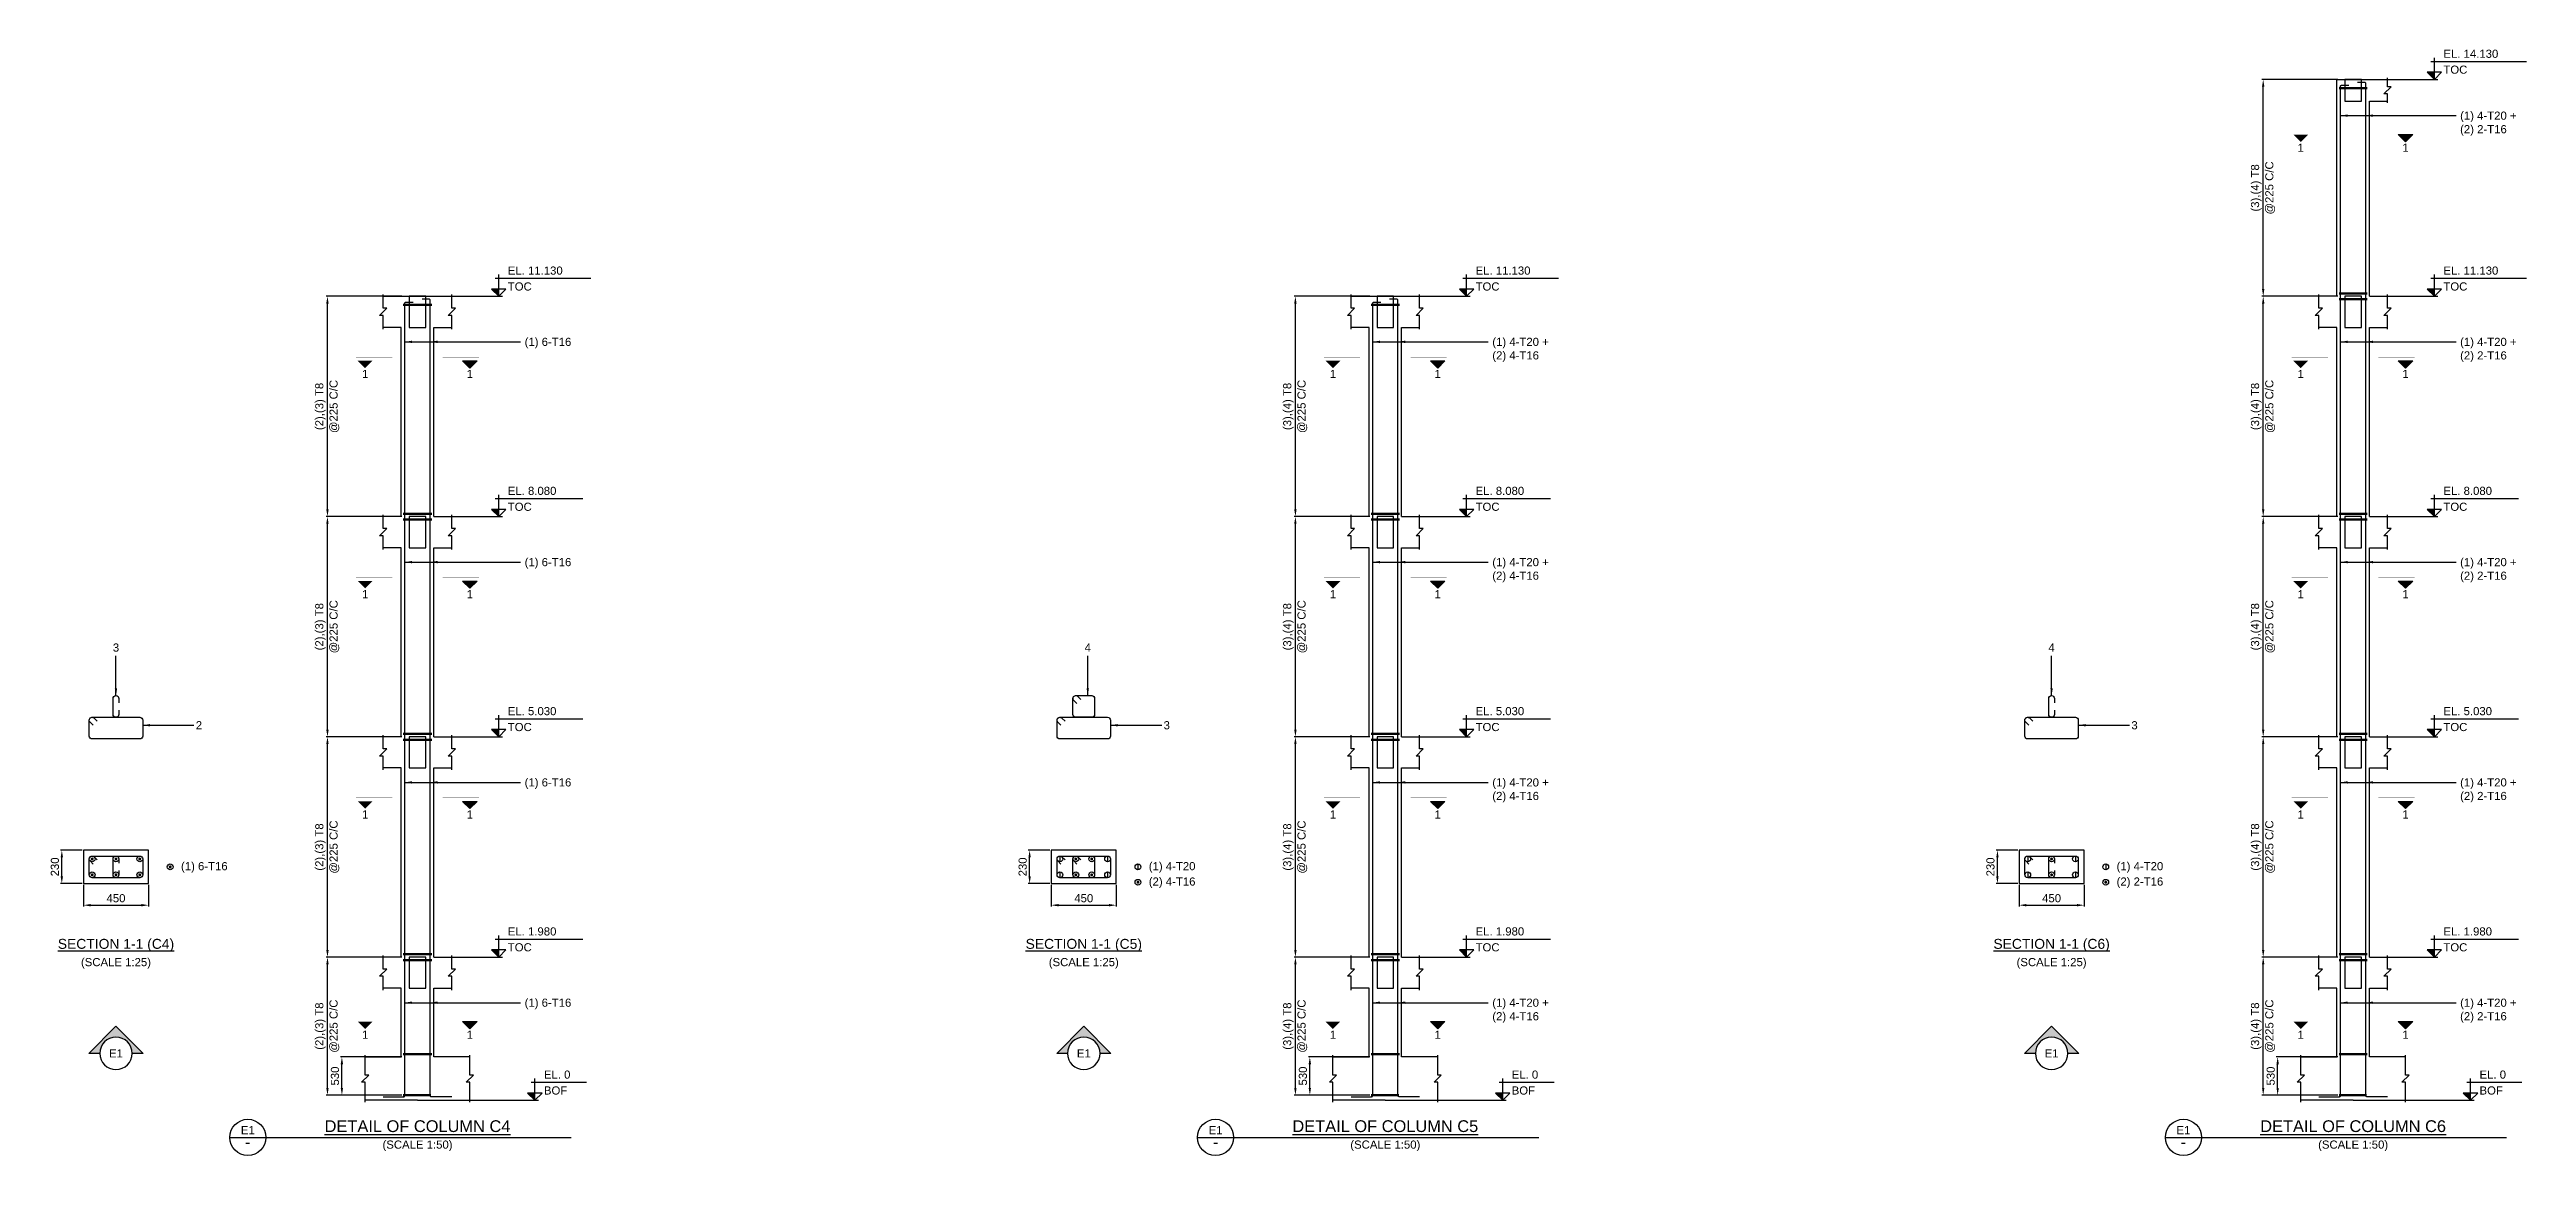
# Model space of a CAD drawing. Header units: inches. Extents: x 16610 to 272800, y -1525 to 29078.
# Drawn here: x 97010 to 165600, y -1525 to 29078 of the extents above; entities that cross this region are included whole.
import ezdxf
from ezdxf.enums import TextEntityAlignment as Align

# ---------------------------------------------------------------- set-up
doc = ezdxf.new("R2010")
doc.units = ezdxf.units.IN
doc.header["$MEASUREMENT"] = 0
doc.linetypes.add('SCHidden', pattern=[1000, 500, -500])
for name, color, linetype in [('colSectionMarkLayer', 5, 'Continuous'), ('Concrete Line', 2, 'Continuous'), ('Dim', 31, 'Continuous'), ('Hatch', 25, 'Continuous'), ('Labels', 4, 'Continuous'), ('Link', 225, 'Continuous'), ('Reinforcement', 130, 'Continuous'), ('Text', 31, 'Continuous'), ('Text_Scale', 31, 'Continuous')]:
    doc.layers.add(name, color=color, linetype=linetype)
doc.styles.add('SC-BBS1', font='SansSerif')
doc.styles.get("Standard").update_dxf_attribs({"font": 'txt.shx'})
doc.dimstyles.new('ColumnSch', dxfattribs={"dimtxt": 225, "dimasz": 200, "dimexe": 38, "dimexo": 38, "dimgap": 80, "dimtad": 1, "dimtoh": 1, "dimdec": 0, "dimzin": 0, "dimdsep": 46, "dimtxsty": 'SC-BBS1', "dimcen": 0.09, "dimclrd": 8, "dimclre": 8, "dimclrt": 31, "dimadec": 0, "dimazin": 0, "dimtfac": 1, "dimtdec": 0, "dimtix": 1, "dimtofl": 0, "dimtmove": 0, "dimatfit": 3, "dimfxl": 1, "dimtolj": 1, "dimtzin": 0, "dimarcsym": 0})
doc.dimstyles.get("Standard").update_dxf_attribs({"dimtxt": 0.18, "dimasz": 200, "dimexe": 0.18, "dimexo": 0.0625, "dimgap": 0.09, "dimtad": 0, "dimtih": 1, "dimtoh": 1, "dimdec": 4, "dimzin": 0, "dimdsep": 46, "dimtxsty": 'Standard', "dimcen": 0.09, "dimadec": 0, "dimazin": 0, "dimtfac": 1, "dimtdec": 4, "dimtofl": 0, "dimtmove": 0, "dimatfit": 3, "dimfxl": 1, "dimtolj": 1, "dimtzin": 0, "dimarcsym": 0})

msp = doc.modelspace()

# ---------------------------------------------------------------- texts
at = {"layer": 'colSectionMarkLayer', "style": 'SC-BBS1'}
for p in [(159350, 26475), (162250, 26475), (105750, 20215), (108650, 20215), (132550, 20215), (135450, 20215), (159350, 20215), (162250, 20215), (105750, 14119), (108650, 14119), (132550, 14119), (135450, 14119), (159350, 14119), (162250, 14119), (105750, 8023), (108650, 8023), (132550, 8023), (135450, 8023), (159350, 8023), (162250, 8023), (105750, 1927), (108650, 1927), (132550, 1927), (135450, 1927), (159350, 1927), (162250, 1927)]:
    msp.add_text('1', height=225, dxfattribs=at).set_placement(p, align=Align.TOP_CENTER)
at = {"layer": 'Labels', "style": 'SC-BBS1'}
for s, height, p in [('%%uSECTION 1-1 (C4)', 275, (98850, 4110)), ('%%uSECTION 1-1 (C5)', 275, (125650, 4110)), ('%%uSECTION 1-1 (C6)', 275, (152450, 4110)), ('%%uDETAIL OF COLUMN C4', 325, (107200, -975)), ('%%uDETAIL OF COLUMN C5', 325, (134000, -975)), ('%%uDETAIL OF COLUMN C6', 325, (160800, -975)), ('E1', 225, (102500, -1005)), ('E1', 225, (129300, -1005)), ('E1', 225, (156100, -1005))]:
    msp.add_text(s, height=height, dxfattribs=at).set_placement(p, align=Align.BOTTOM_CENTER)
for s, height, p in [('E1', 225, (98850, 1300)), ('E1', 225, (125650, 1300)), ('E1', 225, (152450, 1300)), ('-', 325, (102500, -1150)), ('-', 325, (129300, -1150)), ('-', 325, (156100, -1150))]:
    msp.add_text(s, height=height, dxfattribs=at).set_placement(p, align=Align.MIDDLE_CENTER)
at = {"layer": 'Text', "style": 'SC-BBS1'}
for s, p in [('EL. 14.130', (163300, 28850)), ('TOC', (163300, 28410)), ('TOC', (109700, 22410)), ('EL. 11.130', (109700, 22850)), ('TOC', (136500, 22410)), ('EL. 11.130', (136500, 22850)), ('TOC', (163300, 22410)), ('EL. 11.130', (163300, 22850)), ('TOC', (109700, 16314)), ('EL. 8.080', (109700, 16754)), ('TOC', (136500, 16314)), ('EL. 8.080', (136500, 16754)), ('TOC', (163300, 16314)), ('EL. 8.080', (163300, 16754)), ('TOC', (109700, 10218)), ('EL. 5.030', (109700, 10658)), ('TOC', (136500, 10218)), ('EL. 5.030', (136500, 10658)), ('TOC', (163300, 10218)), ('EL. 5.030', (163300, 10658)), ('TOC', (109700, 4122)), ('EL. 1.980', (109700, 4562)), ('TOC', (136500, 4122)), ('EL. 1.980', (136500, 4562)), ('TOC', (163300, 4122)), ('EL. 1.980', (163300, 4562)), ('EL. 0', (110700, 600)), ('EL. 0', (137500, 600)), ('EL. 0', (164300, 600)), ('BOF', (110700, 160)), ('BOF', (137500, 160)), ('BOF', (164300, 160))]:
    msp.add_text(s, height=225, dxfattribs=at).set_placement(p)
for s, p in [('3', (98850, 12350)), ('4', (125760, 12350)), ('4', (152450, 12350)), ('(SCALE 1:25)', (98850, 3645)), ('(SCALE 1:25)', (125650, 3645)), ('(SCALE 1:25)', (152450, 3645))]:
    msp.add_text(s, height=225, dxfattribs=at).set_placement(p, align=Align.BOTTOM_CENTER)
for s, p in [('2', (101060, 10380)), ('3', (127860, 10380)), ('3', (154660, 10380)), ('(1) 6-T16', (100650, 6480)), ('(1) 4-T20', (127450, 6480)), ('(2) 4-T16', (127450, 6055)), ('(1) 4-T20', (154250, 6480)), ('(2) 2-T16', (154250, 6055))]:
    msp.add_text(s, height=225, dxfattribs=at).set_placement(p, align=Align.MIDDLE_LEFT)
at = {"layer": 'Text', "char_height": 225, "attachment_point": 1, "style": 'SC-BBS1'}
for s, insert in [('(1) 4-T20 + \\P(2) 2-T16', (163762.5, 27362.5)), ('(1) 6-T16', (110166.5, 21102.5)), ('(1) 4-T20 + \\P(2) 4-T16', (136962.5, 21102.5)), ('(1) 4-T20 + \\P(2) 2-T16', (163762.5, 21102.5)), ('(1) 6-T16', (110166.5, 15006.5)), ('(1) 4-T20 + \\P(2) 4-T16', (136962.5, 15006.5)), ('(1) 4-T20 + \\P(2) 2-T16', (163762.5, 15006.5)), ('(1) 6-T16', (110166.5, 8910.5)), ('(1) 4-T20 + \\P(2) 4-T16', (136962.5, 8910.5)), ('(1) 4-T20 + \\P(2) 2-T16', (163762.5, 8910.5)), ('(1) 6-T16', (110166.5, 2814.5)), ('(1) 4-T20 + \\P(2) 4-T16', (136962.5, 2814.5)), ('(1) 4-T20 + \\P(2) 2-T16', (163762.5, 2814.5))]:
    msp.add_mtext(s, dxfattribs=dict(at, insert=insert))
at = {"layer": 'Text_Scale', "style": 'SC-BBS1'}
for p in [(107200, -1405), (134000, -1405), (160800, -1405)]:
    msp.add_text('(SCALE 1:50)', height=225, dxfattribs=at).set_placement(p, align=Align.BOTTOM_CENTER)

# ---------------------------------------------------------------- blocks, each defined once
blk = doc.blocks.new('*D22')
at = {"color": 8, "linetype": 'ByBlock', "lineweight": -2}
for p, q in [((106768, 3962), (104668, 3962)), ((104706, 344), (104706, 3762)), ((106768, 144), (104668, 144))]:
    blk.add_line(p, q, dxfattribs=at)
at = {"color": 8}
for points in [[(104706, 3962), (104739, 3762), (104673, 3762)], [(104706, 144), (104673, 344), (104739, 344)]]:
    blk.add_solid(points, dxfattribs=at)
at = {"layer": 'DEFPOINTS', "color": 31}
for p in [(106806, 3962), (104706, 144), (106806, 144)]:
    blk.add_point(p, dxfattribs=at)
at = {"color": 31, "char_height": 225, "attachment_point": 5, "rotation": 90, "style": 'SC-BBS1'}
for s, insert in [('\\A1;@225 C/C', (104898, 2053)), ('\\A1;(2),(3) T8', (104514, 2053))]:
    blk.add_mtext(s, dxfattribs=dict(at, insert=insert))
blk = doc.blocks.new('*D23')
at = {"color": 8, "linetype": 'ByBlock', "lineweight": -2}
for p, q in [((106768, 1200), (105068, 1200)), ((105106, 344), (105106, 1000)), ((106768, 144), (105068, 144))]:
    blk.add_line(p, q, dxfattribs=at)
at = {"color": 8}
for points in [[(105106, 1200), (105139, 1000), (105073, 1000)], [(105106, 144), (105073, 344), (105139, 344)]]:
    blk.add_solid(points, dxfattribs=at)
at = {"layer": 'DEFPOINTS', "color": 31}
for p in [(106806, 1200), (105106, 144), (106806, 144)]:
    blk.add_point(p, dxfattribs=at)
at = {"color": 31, "insert": (104914, 672), "char_height": 225, "attachment_point": 5, "rotation": 90, "style": 'SC-BBS1'}
blk.add_mtext('\\A1;530', dxfattribs=at)
blk = doc.blocks.new('*D24')
at = {"color": 8, "linetype": 'ByBlock', "lineweight": -2}
for p, q in [((106768, 10058), (104668, 10058)), ((104706, 4162), (104706, 9858)), ((106768, 3962), (104668, 3962))]:
    blk.add_line(p, q, dxfattribs=at)
at = {"color": 8}
for points in [[(104706, 10058), (104739, 9858), (104673, 9858)], [(104706, 3962), (104673, 4162), (104739, 4162)]]:
    blk.add_solid(points, dxfattribs=at)
at = {"layer": 'DEFPOINTS', "color": 31}
for p in [(106806, 10058), (104706, 3962), (106806, 3962)]:
    blk.add_point(p, dxfattribs=at)
at = {"color": 31, "char_height": 225, "attachment_point": 5, "rotation": 90, "style": 'SC-BBS1'}
for s, insert in [('\\A1;(2),(3) T8', (104514, 7010)), ('\\A1;@225 C/C', (104898, 7010))]:
    blk.add_mtext(s, dxfattribs=dict(at, insert=insert))
blk = doc.blocks.new('*D25')
at = {"color": 8, "linetype": 'ByBlock', "lineweight": -2}
for p, q in [((106768, 16154), (104668, 16154)), ((104706, 10258), (104706, 15954)), ((106768, 10058), (104668, 10058))]:
    blk.add_line(p, q, dxfattribs=at)
at = {"color": 8}
for points in [[(104706, 16154), (104739, 15954), (104673, 15954)], [(104706, 10058), (104673, 10258), (104739, 10258)]]:
    blk.add_solid(points, dxfattribs=at)
at = {"layer": 'DEFPOINTS', "color": 31}
for p in [(106806, 16154), (104706, 10058), (106806, 10058)]:
    blk.add_point(p, dxfattribs=at)
at = {"color": 31, "char_height": 225, "attachment_point": 5, "rotation": 90, "style": 'SC-BBS1'}
for s, insert in [('\\A1;(2),(3) T8', (104514, 13106)), ('\\A1;@225 C/C', (104898, 13106))]:
    blk.add_mtext(s, dxfattribs=dict(at, insert=insert))
blk = doc.blocks.new('*D26')
at = {"color": 8, "linetype": 'ByBlock', "lineweight": -2}
for p, q in [((106768, 22250), (104668, 22250)), ((104706, 16354), (104706, 22050)), ((106768, 16154), (104668, 16154))]:
    blk.add_line(p, q, dxfattribs=at)
at = {"color": 8}
for points in [[(104706, 22250), (104739, 22050), (104673, 22050)], [(104706, 16154), (104673, 16354), (104739, 16354)]]:
    blk.add_solid(points, dxfattribs=at)
at = {"layer": 'DEFPOINTS', "color": 31}
for p in [(106806, 22250), (104706, 16154), (106806, 16154)]:
    blk.add_point(p, dxfattribs=at)
at = {"color": 31, "char_height": 225, "attachment_point": 5, "rotation": 90, "style": 'SC-BBS1'}
for s, insert in [('\\A1;@225 C/C', (104898, 19202)), ('\\A1;(2),(3) T8', (104514, 19202))]:
    blk.add_mtext(s, dxfattribs=dict(at, insert=insert))
blk = doc.blocks.new('*D27')
at = {"color": 8, "linetype": 'ByBlock', "lineweight": -2}
for p, q in [((97950, 5962), (97950, 5362)), ((99750, 5962), (99750, 5362)), ((98150, 5400), (99550, 5400))]:
    blk.add_line(p, q, dxfattribs=at)
at = {"color": 8}
for points in [[(97950, 5400), (98150, 5433), (98150, 5367)], [(99750, 5400), (99550, 5367), (99550, 5433)]]:
    blk.add_solid(points, dxfattribs=at)
at = {"layer": 'DEFPOINTS', "color": 31}
for p in [(97950, 6000), (99750, 6000), (97950, 5400)]:
    blk.add_point(p, dxfattribs=at)
at = {"color": 31, "insert": (98850, 5592), "char_height": 225, "attachment_point": 5, "style": 'SC-BBS1'}
blk.add_mtext('\\A1;450', dxfattribs=at)
blk = doc.blocks.new('*D28')
at = {"color": 8, "linetype": 'ByBlock', "lineweight": -2}
for p, q in [((97912, 6920), (97312, 6920)), ((97350, 6200), (97350, 6720)), ((97912, 6000), (97312, 6000))]:
    blk.add_line(p, q, dxfattribs=at)
at = {"color": 8}
for points in [[(97350, 6920), (97383, 6720), (97317, 6720)], [(97350, 6000), (97317, 6200), (97383, 6200)]]:
    blk.add_solid(points, dxfattribs=at)
at = {"layer": 'DEFPOINTS', "color": 31}
for p in [(97950, 6920), (97350, 6000), (97950, 6000)]:
    blk.add_point(p, dxfattribs=at)
at = {"color": 31, "insert": (97158, 6460), "char_height": 225, "attachment_point": 5, "rotation": 90, "style": 'SC-BBS1'}
blk.add_mtext('\\A1;230', dxfattribs=at)
blk = doc.blocks.new('*D29')
at = {"color": 8, "linetype": 'ByBlock', "lineweight": -2}
for p, q in [((133572, 3962), (131472, 3962)), ((131510, 344), (131510, 3762)), ((133572, 144), (131472, 144))]:
    blk.add_line(p, q, dxfattribs=at)
at = {"color": 8}
for points in [[(131510, 3962), (131543, 3762), (131477, 3762)], [(131510, 144), (131477, 344), (131543, 344)]]:
    blk.add_solid(points, dxfattribs=at)
at = {"layer": 'DEFPOINTS', "color": 31}
for p in [(133610, 3962), (131510, 144), (133610, 144)]:
    blk.add_point(p, dxfattribs=at)
at = {"color": 31, "char_height": 225, "attachment_point": 5, "rotation": 90, "style": 'SC-BBS1'}
for s, insert in [('\\A1;@225 C/C', (131702, 2053)), ('\\A1;(3),(4) T8', (131318, 2053))]:
    blk.add_mtext(s, dxfattribs=dict(at, insert=insert))
blk = doc.blocks.new('*D30')
at = {"color": 8, "linetype": 'ByBlock', "lineweight": -2}
for p, q in [((133572, 1200), (131872, 1200)), ((131910, 344), (131910, 1000)), ((133572, 144), (131872, 144))]:
    blk.add_line(p, q, dxfattribs=at)
at = {"color": 8}
for points in [[(131910, 1200), (131943, 1000), (131877, 1000)], [(131910, 144), (131877, 344), (131943, 344)]]:
    blk.add_solid(points, dxfattribs=at)
at = {"layer": 'DEFPOINTS', "color": 31}
for p in [(133610, 1200), (131910, 144), (133610, 144)]:
    blk.add_point(p, dxfattribs=at)
at = {"color": 31, "insert": (131718, 672), "char_height": 225, "attachment_point": 5, "rotation": 90, "style": 'SC-BBS1'}
blk.add_mtext('\\A1;530', dxfattribs=at)
blk = doc.blocks.new('*D31')
at = {"color": 8, "linetype": 'ByBlock', "lineweight": -2}
for p, q in [((133572, 10058), (131472, 10058)), ((131510, 4162), (131510, 9858)), ((133572, 3962), (131472, 3962))]:
    blk.add_line(p, q, dxfattribs=at)
at = {"color": 8}
for points in [[(131510, 10058), (131543, 9858), (131477, 9858)], [(131510, 3962), (131477, 4162), (131543, 4162)]]:
    blk.add_solid(points, dxfattribs=at)
at = {"layer": 'DEFPOINTS', "color": 31}
for p in [(133610, 10058), (131510, 3962), (133610, 3962)]:
    blk.add_point(p, dxfattribs=at)
at = {"color": 31, "char_height": 225, "attachment_point": 5, "rotation": 90, "style": 'SC-BBS1'}
for s, insert in [('\\A1;(3),(4) T8', (131318, 7010)), ('\\A1;@225 C/C', (131702, 7010))]:
    blk.add_mtext(s, dxfattribs=dict(at, insert=insert))
blk = doc.blocks.new('*D32')
at = {"color": 8, "linetype": 'ByBlock', "lineweight": -2}
for p, q in [((133572, 16154), (131472, 16154)), ((131510, 10258), (131510, 15954)), ((133572, 10058), (131472, 10058))]:
    blk.add_line(p, q, dxfattribs=at)
at = {"color": 8}
for points in [[(131510, 16154), (131543, 15954), (131477, 15954)], [(131510, 10058), (131477, 10258), (131543, 10258)]]:
    blk.add_solid(points, dxfattribs=at)
at = {"layer": 'DEFPOINTS', "color": 31}
for p in [(133610, 16154), (131510, 10058), (133610, 10058)]:
    blk.add_point(p, dxfattribs=at)
at = {"color": 31, "char_height": 225, "attachment_point": 5, "rotation": 90, "style": 'SC-BBS1'}
for s, insert in [('\\A1;(3),(4) T8', (131318, 13106)), ('\\A1;@225 C/C', (131702, 13106))]:
    blk.add_mtext(s, dxfattribs=dict(at, insert=insert))
blk = doc.blocks.new('*D33')
at = {"color": 8, "linetype": 'ByBlock', "lineweight": -2}
for p, q in [((133572, 22250), (131472, 22250)), ((131510, 16354), (131510, 22050)), ((133572, 16154), (131472, 16154))]:
    blk.add_line(p, q, dxfattribs=at)
at = {"color": 8}
for points in [[(131510, 22250), (131543, 22050), (131477, 22050)], [(131510, 16154), (131477, 16354), (131543, 16354)]]:
    blk.add_solid(points, dxfattribs=at)
at = {"layer": 'DEFPOINTS', "color": 31}
for p in [(133610, 22250), (131510, 16154), (133610, 16154)]:
    blk.add_point(p, dxfattribs=at)
at = {"color": 31, "char_height": 225, "attachment_point": 5, "rotation": 90, "style": 'SC-BBS1'}
for s, insert in [('\\A1;@225 C/C', (131702, 19202)), ('\\A1;(3),(4) T8', (131318, 19202))]:
    blk.add_mtext(s, dxfattribs=dict(at, insert=insert))
blk = doc.blocks.new('*D34')
at = {"color": 8, "linetype": 'ByBlock', "lineweight": -2}
for p, q in [((124750, 5962), (124750, 5362)), ((126550, 5962), (126550, 5362)), ((124950, 5400), (126350, 5400))]:
    blk.add_line(p, q, dxfattribs=at)
at = {"color": 8}
for points in [[(124750, 5400), (124950, 5433), (124950, 5367)], [(126550, 5400), (126350, 5367), (126350, 5433)]]:
    blk.add_solid(points, dxfattribs=at)
at = {"layer": 'DEFPOINTS', "color": 31}
for p in [(124750, 6000), (126550, 6000), (124750, 5400)]:
    blk.add_point(p, dxfattribs=at)
at = {"color": 31, "insert": (125650, 5592), "char_height": 225, "attachment_point": 5, "style": 'SC-BBS1'}
blk.add_mtext('\\A1;450', dxfattribs=at)
blk = doc.blocks.new('*D35')
at = {"color": 8, "linetype": 'ByBlock', "lineweight": -2}
for p, q in [((124712, 6920), (124112, 6920)), ((124150, 6200), (124150, 6720)), ((124712, 6000), (124112, 6000))]:
    blk.add_line(p, q, dxfattribs=at)
at = {"color": 8}
for points in [[(124150, 6920), (124183, 6720), (124117, 6720)], [(124150, 6000), (124117, 6200), (124183, 6200)]]:
    blk.add_solid(points, dxfattribs=at)
at = {"layer": 'DEFPOINTS', "color": 31}
for p in [(124750, 6920), (124150, 6000), (124750, 6000)]:
    blk.add_point(p, dxfattribs=at)
at = {"color": 31, "insert": (123958, 6460), "char_height": 225, "attachment_point": 5, "rotation": 90, "style": 'SC-BBS1'}
blk.add_mtext('\\A1;230', dxfattribs=at)
blk = doc.blocks.new('*D36')
at = {"color": 8, "linetype": 'ByBlock', "lineweight": -2}
for p, q in [((160372, 3962), (158272, 3962)), ((158310, 344), (158310, 3762)), ((160372, 144), (158272, 144))]:
    blk.add_line(p, q, dxfattribs=at)
at = {"color": 8}
for points in [[(158310, 3962), (158343, 3762), (158277, 3762)], [(158310, 144), (158277, 344), (158343, 344)]]:
    blk.add_solid(points, dxfattribs=at)
at = {"layer": 'DEFPOINTS', "color": 31}
for p in [(160410, 3962), (158310, 144), (160410, 144)]:
    blk.add_point(p, dxfattribs=at)
at = {"color": 31, "char_height": 225, "attachment_point": 5, "rotation": 90, "style": 'SC-BBS1'}
for s, insert in [('\\A1;@225 C/C', (158502, 2053)), ('\\A1;(3),(4) T8', (158118, 2053))]:
    blk.add_mtext(s, dxfattribs=dict(at, insert=insert))
blk = doc.blocks.new('*D37')
at = {"color": 8, "linetype": 'ByBlock', "lineweight": -2}
for p, q in [((160372, 1200), (158672, 1200)), ((158710, 344), (158710, 1000)), ((160372, 144), (158672, 144))]:
    blk.add_line(p, q, dxfattribs=at)
at = {"color": 8}
for points in [[(158710, 1200), (158743, 1000), (158677, 1000)], [(158710, 144), (158677, 344), (158743, 344)]]:
    blk.add_solid(points, dxfattribs=at)
at = {"layer": 'DEFPOINTS', "color": 31}
for p in [(160410, 1200), (158710, 144), (160410, 144)]:
    blk.add_point(p, dxfattribs=at)
at = {"color": 31, "insert": (158518, 672), "char_height": 225, "attachment_point": 5, "rotation": 90, "style": 'SC-BBS1'}
blk.add_mtext('\\A1;530', dxfattribs=at)
blk = doc.blocks.new('*D38')
at = {"color": 8, "linetype": 'ByBlock', "lineweight": -2}
for p, q in [((160372, 10058), (158272, 10058)), ((158310, 4162), (158310, 9858)), ((160372, 3962), (158272, 3962))]:
    blk.add_line(p, q, dxfattribs=at)
at = {"color": 8}
for points in [[(158310, 10058), (158343, 9858), (158277, 9858)], [(158310, 3962), (158277, 4162), (158343, 4162)]]:
    blk.add_solid(points, dxfattribs=at)
at = {"layer": 'DEFPOINTS', "color": 31}
for p in [(160410, 10058), (158310, 3962), (160410, 3962)]:
    blk.add_point(p, dxfattribs=at)
at = {"color": 31, "char_height": 225, "attachment_point": 5, "rotation": 90, "style": 'SC-BBS1'}
for s, insert in [('\\A1;(3),(4) T8', (158118, 7010)), ('\\A1;@225 C/C', (158502, 7010))]:
    blk.add_mtext(s, dxfattribs=dict(at, insert=insert))
blk = doc.blocks.new('*D39')
at = {"color": 8, "linetype": 'ByBlock', "lineweight": -2}
for p, q in [((160372, 16154), (158272, 16154)), ((158310, 10258), (158310, 15954)), ((160372, 10058), (158272, 10058))]:
    blk.add_line(p, q, dxfattribs=at)
at = {"color": 8}
for points in [[(158310, 16154), (158343, 15954), (158277, 15954)], [(158310, 10058), (158277, 10258), (158343, 10258)]]:
    blk.add_solid(points, dxfattribs=at)
at = {"layer": 'DEFPOINTS', "color": 31}
for p in [(160410, 16154), (158310, 10058), (160410, 10058)]:
    blk.add_point(p, dxfattribs=at)
at = {"color": 31, "char_height": 225, "attachment_point": 5, "rotation": 90, "style": 'SC-BBS1'}
for s, insert in [('\\A1;(3),(4) T8', (158118, 13106)), ('\\A1;@225 C/C', (158502, 13106))]:
    blk.add_mtext(s, dxfattribs=dict(at, insert=insert))
blk = doc.blocks.new('*D40')
at = {"color": 8, "linetype": 'ByBlock', "lineweight": -2}
for p, q in [((160372, 22250), (158272, 22250)), ((158310, 16354), (158310, 22050)), ((160372, 16154), (158272, 16154))]:
    blk.add_line(p, q, dxfattribs=at)
at = {"color": 8}
for points in [[(158310, 22250), (158343, 22050), (158277, 22050)], [(158310, 16154), (158277, 16354), (158343, 16354)]]:
    blk.add_solid(points, dxfattribs=at)
at = {"layer": 'DEFPOINTS', "color": 31}
for p in [(160410, 22250), (158310, 16154), (160410, 16154)]:
    blk.add_point(p, dxfattribs=at)
at = {"color": 31, "char_height": 225, "attachment_point": 5, "rotation": 90, "style": 'SC-BBS1'}
for s, insert in [('\\A1;@225 C/C', (158502, 19202)), ('\\A1;(3),(4) T8', (158118, 19202))]:
    blk.add_mtext(s, dxfattribs=dict(at, insert=insert))
blk = doc.blocks.new('*D41')
at = {"color": 8, "linetype": 'ByBlock', "lineweight": -2}
for p, q in [((160372, 28250), (158272, 28250)), ((158310, 22450), (158310, 28050)), ((160372, 22250), (158272, 22250))]:
    blk.add_line(p, q, dxfattribs=at)
at = {"color": 8}
for points in [[(158310, 28250), (158343, 28050), (158277, 28050)], [(158310, 22250), (158277, 22450), (158343, 22450)]]:
    blk.add_solid(points, dxfattribs=at)
at = {"layer": 'DEFPOINTS', "color": 31}
for p in [(160410, 28250), (158310, 22250), (160410, 22250)]:
    blk.add_point(p, dxfattribs=at)
at = {"color": 31, "char_height": 225, "attachment_point": 5, "rotation": 90, "style": 'SC-BBS1'}
for s, insert in [('\\A1;(3),(4) T8', (158118, 25250)), ('\\A1;@225 C/C', (158502, 25250))]:
    blk.add_mtext(s, dxfattribs=dict(at, insert=insert))
blk = doc.blocks.new('*D42')
at = {"color": 8, "linetype": 'ByBlock', "lineweight": -2}
for p, q in [((151550, 5962), (151550, 5362)), ((153350, 5962), (153350, 5362)), ((151750, 5400), (153150, 5400))]:
    blk.add_line(p, q, dxfattribs=at)
at = {"color": 8}
for points in [[(151550, 5400), (151750, 5433), (151750, 5367)], [(153350, 5400), (153150, 5367), (153150, 5433)]]:
    blk.add_solid(points, dxfattribs=at)
at = {"layer": 'DEFPOINTS', "color": 31}
for p in [(151550, 6000), (153350, 6000), (151550, 5400)]:
    blk.add_point(p, dxfattribs=at)
at = {"color": 31, "insert": (152450, 5592), "char_height": 225, "attachment_point": 5, "style": 'SC-BBS1'}
blk.add_mtext('\\A1;450', dxfattribs=at)
blk = doc.blocks.new('*D43')
at = {"color": 8, "linetype": 'ByBlock', "lineweight": -2}
for p, q in [((151512, 6920), (150912, 6920)), ((150950, 6200), (150950, 6720)), ((151512, 6000), (150912, 6000))]:
    blk.add_line(p, q, dxfattribs=at)
at = {"color": 8}
for points in [[(150950, 6920), (150983, 6720), (150917, 6720)], [(150950, 6000), (150917, 6200), (150983, 6200)]]:
    blk.add_solid(points, dxfattribs=at)
at = {"layer": 'DEFPOINTS', "color": 31}
for p in [(151550, 6920), (150950, 6000), (151550, 6000)]:
    blk.add_point(p, dxfattribs=at)
at = {"color": 31, "insert": (150758, 6460), "char_height": 225, "attachment_point": 5, "rotation": 90, "style": 'SC-BBS1'}
blk.add_mtext('\\A1;230', dxfattribs=at)

# ---------------------------------------------------------------- dimensions: what is measured, and where the dimension line sits
at = {"layer": 'Dim', "lineweight": 50}
for p1, p2, distance, text, picture, middle in [((160410, 22250), (160410, 28250), 2100, '(3),(4) T8\\X@225 C/C', '*D41', (158310, 25250)), ((106806, 16154), (106806, 22250), 2100, '(2),(3) T8\\X@225 C/C', '*D26', (104706, 19202)), ((133610, 16154), (133610, 22250), 2100, '(3),(4) T8\\X@225 C/C', '*D33', (131510, 19202)), ((160410, 16154), (160410, 22250), 2100, '(3),(4) T8\\X@225 C/C', '*D40', (158310, 19202)), ((106806, 10058), (106806, 16154), 2100, '(2),(3) T8\\X@225 C/C', '*D25', (104706, 13106)), ((133610, 10058), (133610, 16154), 2100, '(3),(4) T8\\X@225 C/C', '*D32', (131510, 13106)), ((160410, 10058), (160410, 16154), 2100, '(3),(4) T8\\X@225 C/C', '*D39', (158310, 13106)), ((106806, 3962), (106806, 10058), 2100, '(2),(3) T8\\X@225 C/C', '*D24', (104706, 7010)), ((133610, 3962), (133610, 10058), 2100, '(3),(4) T8\\X@225 C/C', '*D31', (131510, 7010)), ((160410, 3962), (160410, 10058), 2100, '(3),(4) T8\\X@225 C/C', '*D38', (158310, 7010)), ((106806, 144), (106806, 3962), 2100, '(2),(3) T8\\X@225 C/C', '*D22', (104706, 2053)), ((133610, 144), (133610, 3962), 2100, '(3),(4) T8\\X@225 C/C', '*D29', (131510, 2053)), ((160410, 144), (160410, 3962), 2100, '(3),(4) T8\\X@225 C/C', '*D36', (158310, 2053)), ((106806, 144), (106806, 1200), 1700, '530', '*D23', (105106, 672)), ((133610, 144), (133610, 1200), 1700, '530', '*D30', (131910, 672)), ((160410, 144), (160410, 1200), 1700, '530', '*D37', (158710, 672))]:
    dim = msp.add_aligned_dim(p1=p1, p2=p2, distance=distance, text=text, dimstyle='ColumnSch', dxfattribs=at)
    dim.commit()
    dim.dimension.update_dxf_attribs({"geometry": picture, "text_midpoint": middle})
at = {"layer": 'Dim'}
for p1, p2, distance, text, picture, middle in [((97950, 6000), (97950, 6920), 600, '230', '*D28', (97350, 6460)), ((124750, 6000), (124750, 6920), 600, '230', '*D35', (124150, 6460)), ((151550, 6000), (151550, 6920), 600, '230', '*D43', (150950, 6460)), ((97950, 6000), (99750, 6000), -600, '450', '*D27', (98850, 5400)), ((124750, 6000), (126550, 6000), -600, '450', '*D34', (125650, 5400)), ((151550, 6000), (153350, 6000), -600, '450', '*D42', (152450, 5400))]:
    dim = msp.add_aligned_dim(p1=p1, p2=p2, distance=distance, text=text, dimstyle='ColumnSch', override={"dimtofl": 1}, dxfattribs=at)
    dim.commit()
    dim.dimension.update_dxf_attribs({"geometry": picture, "text_midpoint": middle})

# ---------------------------------------------------------------- hatches: boundary and pattern name
at = {"layer": 'Hatch'}
for points in [[(163050, 28250), (163050, 28450), (162850, 28450)], [(159150, 26725), (159350, 26525), (159550, 26725), (159150, 26725)], [(162450, 26725), (162250, 26525), (162050, 26725), (162450, 26725)], [(109450, 22250), (109450, 22450), (109250, 22450)], [(136250, 22250), (136250, 22450), (136050, 22450)], [(163050, 22250), (163050, 22450), (162850, 22450)], [(105550, 20465), (105750, 20265), (105950, 20465), (105550, 20465)], [(108850, 20465), (108650, 20265), (108450, 20465), (108850, 20465)], [(132350, 20465), (132550, 20265), (132750, 20465), (132350, 20465)], [(135650, 20465), (135450, 20265), (135250, 20465), (135650, 20465)], [(159150, 20465), (159350, 20265), (159550, 20465), (159150, 20465)], [(162450, 20465), (162250, 20265), (162050, 20465), (162450, 20465)], [(109450, 16154), (109450, 16354), (109250, 16354)], [(136250, 16154), (136250, 16354), (136050, 16354)], [(163050, 16154), (163050, 16354), (162850, 16354)], [(105550, 14369), (105750, 14169), (105950, 14369), (105550, 14369)], [(108850, 14369), (108650, 14169), (108450, 14369), (108850, 14369)], [(132350, 14369), (132550, 14169), (132750, 14369), (132350, 14369)], [(135650, 14369), (135450, 14169), (135250, 14369), (135650, 14369)], [(159150, 14369), (159350, 14169), (159550, 14369), (159150, 14369)], [(162450, 14369), (162250, 14169), (162050, 14369), (162450, 14369)], [(109450, 10058), (109450, 10258), (109250, 10258)], [(136250, 10058), (136250, 10258), (136050, 10258)], [(163050, 10058), (163050, 10258), (162850, 10258)], [(105550, 8273), (105750, 8073), (105950, 8273), (105550, 8273)], [(108850, 8273), (108650, 8073), (108450, 8273), (108850, 8273)], [(132350, 8273), (132550, 8073), (132750, 8273), (132350, 8273)], [(135650, 8273), (135450, 8073), (135250, 8273), (135650, 8273)], [(159150, 8273), (159350, 8073), (159550, 8273), (159150, 8273)], [(162450, 8273), (162250, 8073), (162050, 8273), (162450, 8273)], [(109450, 3962), (109450, 4162), (109250, 4162)], [(136250, 3962), (136250, 4162), (136050, 4162)], [(163050, 3962), (163050, 4162), (162850, 4162)], [(105550, 2177), (105750, 1977), (105950, 2177), (105550, 2177)], [(108850, 2177), (108650, 1977), (108450, 2177), (108850, 2177)], [(132350, 2177), (132550, 1977), (132750, 2177), (132350, 2177)], [(135650, 2177), (135450, 1977), (135250, 2177), (135650, 2177)], [(159150, 2177), (159350, 1977), (159550, 2177), (159150, 2177)], [(162450, 2177), (162250, 1977), (162050, 2177), (162450, 2177)], [(110450, 0), (110450, 200), (110250, 200)], [(137250, 0), (137250, 200), (137050, 200)], [(164050, 0), (164050, 200), (163850, 200)]]:
    msp.add_hatch(color=256, dxfattribs=at).paths.add_polyline_path(points, flags=0)
h = msp.add_hatch(color=256, dxfattribs=at)
edge = h.paths.add_edge_path(flags=16)
edge.add_line((98400, 1300), (98100, 1300))
edge.add_line((98100, 1300), (98850, 2050))
edge.add_line((98850, 2050), (99600, 1300))
edge.add_line((99600, 1300), (99300, 1300))
edge.add_arc((98850, 1300), 450, 0, 180)
h = msp.add_hatch(color=256, dxfattribs=at)
edge = h.paths.add_edge_path(flags=16)
edge.add_line((125200, 1300), (124900, 1300))
edge.add_line((124900, 1300), (125650, 2050))
edge.add_line((125650, 2050), (126400, 1300))
edge.add_line((126400, 1300), (126100, 1300))
edge.add_arc((125650, 1300), 450, 0, 180)
h = msp.add_hatch(color=256, dxfattribs=at)
edge = h.paths.add_edge_path(flags=16)
edge.add_line((152000, 1300), (151700, 1300))
edge.add_line((151700, 1300), (152450, 2050))
edge.add_line((152450, 2050), (153200, 1300))
edge.add_line((153200, 1300), (152900, 1300))
edge.add_arc((152450, 1300), 450, 0, 180)

# ---------------------------------------------------------------- linework, layer by layer
at = {"lineweight": 50}
for p, q in [((160410, 28010), (161190, 28010)), ((106806, 22010), (107594, 22010)), ((133610, 22010), (134390, 22010)), ((160410, 22330), (161190, 22330)), ((160410, 22170), (161190, 22170)), ((106806, 16234), (107594, 16234)), ((106806, 16074), (107594, 16074)), ((133610, 16234), (134390, 16234)), ((133610, 16074), (134390, 16074)), ((160410, 16234), (161190, 16234)), ((160410, 16074), (161190, 16074)), ((106806, 10138), (107594, 10138)), ((106806, 9978), (107594, 9978)), ((133610, 10138), (134390, 10138)), ((133610, 9978), (134390, 9978)), ((160410, 10138), (161190, 10138)), ((160410, 9978), (161190, 9978)), ((106806, 4042), (107594, 4042)), ((106806, 3882), (107594, 3882)), ((133610, 4042), (134390, 4042)), ((133610, 3882), (134390, 3882)), ((160410, 4042), (161190, 4042)), ((160410, 3882), (161190, 3882)), ((106806, 1280), (107594, 1280)), ((133610, 1280), (134390, 1280)), ((160410, 1280), (161190, 1280)), ((106806, 144), (107570, 144)), ((133610, 144), (134370, 144)), ((160410, 144), (161170, 144))]:
    msp.add_line(p, q, dxfattribs=at)
at = {"layer": 'colSectionMarkLayer'}
for p, q in [((163050, 28250), (163050, 28850)), ((161250, 28250), (163150, 28250)), ((162950, 28750), (165600, 28750)), ((109350, 22750), (112000, 22750)), ((109450, 22250), (109450, 22850)), ((136150, 22750), (138800, 22750)), ((136250, 22250), (136250, 22850)), ((162950, 22750), (165600, 22750)), ((163050, 22250), (163050, 22850)), ((107650, 22250), (109550, 22250)), ((134450, 22250), (136350, 22250)), ((161250, 22250), (163150, 22250)), ((109350, 16654), (111775, 16654)), ((109450, 16154), (109450, 16754)), ((136150, 16654), (138575, 16654)), ((136250, 16154), (136250, 16754)), ((162950, 16654), (165375, 16654)), ((163050, 16154), (163050, 16754)), ((107650, 16154), (109550, 16154)), ((134450, 16154), (136350, 16154)), ((161250, 16154), (163150, 16154)), ((109350, 10558), (111775, 10558)), ((109450, 10058), (109450, 10658)), ((136150, 10558), (138575, 10558)), ((136250, 10058), (136250, 10658)), ((162950, 10558), (165375, 10558)), ((163050, 10058), (163050, 10658)), ((107650, 10058), (109550, 10058)), ((134450, 10058), (136350, 10058)), ((161250, 10058), (163150, 10058)), ((109350, 4462), (111775, 4462)), ((109450, 3962), (109450, 4562)), ((136150, 4462), (138575, 4462)), ((136250, 3962), (136250, 4562)), ((162950, 4462), (165375, 4462)), ((163050, 3962), (163050, 4562)), ((107650, 3962), (109550, 3962)), ((134450, 3962), (136350, 3962)), ((161250, 3962), (163150, 3962)), ((108650, 0), (110550, 0)), ((110350, 500), (111875, 500)), ((110450, 0), (110450, 600)), ((135450, 0), (137350, 0)), ((137150, 500), (138675, 500)), ((137250, 0), (137250, 600)), ((162250, 0), (164150, 0)), ((163950, 500), (165475, 500)), ((164050, 0), (164050, 600)), ((102000, -1025), (111450, -1025)), ((128800, -1025), (138250, -1025)), ((155600, -1025), (165050, -1025))]:
    msp.add_line(p, q, dxfattribs=at)
for points in [[(163050, 28250), (163250, 28450), (162850, 28450)], [(109450, 22250), (109650, 22450), (109250, 22450)], [(136250, 22250), (136450, 22450), (136050, 22450)], [(163050, 22250), (163250, 22450), (162850, 22450)], [(109450, 16154), (109650, 16354), (109250, 16354)], [(136250, 16154), (136450, 16354), (136050, 16354)], [(163050, 16154), (163250, 16354), (162850, 16354)], [(109450, 10058), (109650, 10258), (109250, 10258)], [(136250, 10058), (136450, 10258), (136050, 10258)], [(163050, 10058), (163250, 10258), (162850, 10258)], [(109450, 3962), (109650, 4162), (109250, 4162)], [(136250, 3962), (136450, 4162), (136050, 4162)], [(163050, 3962), (163250, 4162), (162850, 4162)], [(110450, 0), (110650, 200), (110250, 200)], [(137250, 0), (137450, 200), (137050, 200)], [(164050, 0), (164250, 200), (163850, 200)]]:
    msp.add_lwpolyline(points, close=True, dxfattribs=at)
at = {"layer": 'colSectionMarkLayer', "const_width": 5}
for points in [[(160100, 26825), (159100, 26825)], [(161500, 26825), (162500, 26825)], [(159150, 26725), (159350, 26525), (159550, 26725), (159150, 26725)], [(106500, 20565), (105500, 20565)], [(105550, 20465), (105750, 20265), (105950, 20465), (105550, 20465)], [(107900, 20565), (108900, 20565)], [(133300, 20565), (132300, 20565)], [(132350, 20465), (132550, 20265), (132750, 20465), (132350, 20465)], [(134700, 20565), (135700, 20565)], [(160100, 20565), (159100, 20565)], [(159150, 20465), (159350, 20265), (159550, 20465), (159150, 20465)], [(161500, 20565), (162500, 20565)], [(106500, 14469), (105500, 14469)], [(107900, 14469), (108900, 14469)], [(133300, 14469), (132300, 14469)], [(134700, 14469), (135700, 14469)], [(160100, 14469), (159100, 14469)], [(161500, 14469), (162500, 14469)], [(105550, 14369), (105750, 14169), (105950, 14369), (105550, 14369)], [(132350, 14369), (132550, 14169), (132750, 14369), (132350, 14369)], [(159150, 14369), (159350, 14169), (159550, 14369), (159150, 14369)], [(106500, 8373), (105500, 8373)], [(105550, 8273), (105750, 8073), (105950, 8273), (105550, 8273)], [(107900, 8373), (108900, 8373)], [(133300, 8373), (132300, 8373)], [(132350, 8273), (132550, 8073), (132750, 8273), (132350, 8273)], [(134700, 8373), (135700, 8373)], [(160100, 8373), (159100, 8373)], [(159150, 8273), (159350, 8073), (159550, 8273), (159150, 8273)], [(161500, 8373), (162500, 8373)], [(106500, 2277), (105500, 2277)], [(105550, 2177), (105750, 1977), (105950, 2177), (105550, 2177)], [(107900, 2277), (108900, 2277)], [(133300, 2277), (132300, 2277)], [(132350, 2177), (132550, 1977), (132750, 2177), (132350, 2177)], [(134700, 2277), (135700, 2277)], [(160100, 2277), (159100, 2277)], [(159150, 2177), (159350, 1977), (159550, 2177), (159150, 2177)], [(161500, 2277), (162500, 2277)]]:
    msp.add_lwpolyline(points, dxfattribs=at)
at = {"layer": 'colSectionMarkLayer'}
for points in [[(162450, 26725), (162250, 26525), (162050, 26725), (162450, 26725)], [(108850, 20465), (108650, 20265), (108450, 20465), (108850, 20465)], [(135650, 20465), (135450, 20265), (135250, 20465), (135650, 20465)], [(162450, 20465), (162250, 20265), (162050, 20465), (162450, 20465)], [(108850, 14369), (108650, 14169), (108450, 14369), (108850, 14369)], [(135650, 14369), (135450, 14169), (135250, 14369), (135650, 14369)], [(162450, 14369), (162250, 14169), (162050, 14369), (162450, 14369)], [(108850, 8273), (108650, 8073), (108450, 8273), (108850, 8273)], [(135650, 8273), (135450, 8073), (135250, 8273), (135650, 8273)], [(162450, 8273), (162250, 8073), (162050, 8273), (162450, 8273)], [(108850, 2177), (108650, 1977), (108450, 2177), (108850, 2177)], [(135650, 2177), (135450, 1977), (135250, 2177), (135650, 2177)], [(162450, 2177), (162250, 1977), (162050, 2177), (162450, 2177)]]:
    msp.add_lwpolyline(points, dxfattribs=at)
for points in [[(98400, 1300), (98100, 1300), (98850, 2050), (99600, 1300), (99300, 1300, 1), (98400, 1300, 1), (99300, 1300)], [(125200, 1300), (124900, 1300), (125650, 2050), (126400, 1300), (126100, 1300, 1), (125200, 1300, 1), (126100, 1300)], [(152000, 1300), (151700, 1300), (152450, 2050), (153200, 1300), (152900, 1300, 1), (152000, 1300, 1), (152900, 1300)]]:
    msp.add_lwpolyline(points, format="xyb", dxfattribs=at)
for centre in [(102500, -1025), (129300, -1025), (156100, -1025)]:
    msp.add_circle(centre, 500, dxfattribs=at)
at = {"layer": 'Concrete Line'}
for p, q in [((160350, 22250), (160350, 28250)), ((160350, 28250), (161750, 28250)), ((161250, 22250), (161250, 27650)), ((161250, 27650), (161750, 27650)), ((106250, 22250), (108150, 22250)), ((133050, 22250), (134950, 22250)), ((160350, 22250), (159850, 22250)), ((160350, 22250), (160350, 22250)), ((160350, 22250), (160350, 22250)), ((161250, 22250), (161250, 22250)), ((161250, 22250), (161250, 22250)), ((161250, 22250), (161750, 22250)), ((106750, 21390), (106250, 21390)), ((106750, 16154), (106750, 21390)), ((107650, 16154), (107650, 21390)), ((107650, 21390), (108150, 21390)), ((133550, 21390), (133050, 21390)), ((133550, 16154), (133550, 21390)), ((134450, 16154), (134450, 21390)), ((134450, 21390), (134950, 21390)), ((160350, 21390), (159850, 21390)), ((160350, 16154), (160350, 21390)), ((161250, 16154), (161250, 21390)), ((161250, 21390), (161750, 21390)), ((106750, 16154), (106250, 16154)), ((106750, 16154), (106750, 16154)), ((106750, 16154), (106750, 16154)), ((107650, 16154), (107650, 16154)), ((107650, 16154), (107650, 16154)), ((107650, 16154), (108150, 16154)), ((133550, 16154), (133050, 16154)), ((133550, 16154), (133550, 16154)), ((133550, 16154), (133550, 16154)), ((134450, 16154), (134450, 16154)), ((134450, 16154), (134450, 16154)), ((134450, 16154), (134950, 16154)), ((160350, 16154), (159850, 16154)), ((160350, 16154), (160350, 16154)), ((160350, 16154), (160350, 16154)), ((161250, 16154), (161250, 16154)), ((161250, 16154), (161250, 16154)), ((161250, 16154), (161750, 16154)), ((106750, 15294), (106250, 15294)), ((106750, 10058), (106750, 15294)), ((107650, 10058), (107650, 15294)), ((107650, 15294), (108150, 15294)), ((133550, 15294), (133050, 15294)), ((133550, 10058), (133550, 15294)), ((134450, 10058), (134450, 15294)), ((134450, 15294), (134950, 15294)), ((160350, 15294), (159850, 15294)), ((160350, 10058), (160350, 15294)), ((161250, 10058), (161250, 15294)), ((161250, 15294), (161750, 15294)), ((106750, 10058), (106250, 10058)), ((106750, 10058), (106750, 10058)), ((106750, 10058), (106750, 10058)), ((107650, 10058), (107650, 10058)), ((107650, 10058), (107650, 10058)), ((107650, 10058), (108150, 10058)), ((133550, 10058), (133050, 10058)), ((133550, 10058), (133550, 10058)), ((133550, 10058), (133550, 10058)), ((134450, 10058), (134450, 10058)), ((134450, 10058), (134450, 10058)), ((134450, 10058), (134950, 10058)), ((160350, 10058), (159850, 10058)), ((160350, 10058), (160350, 10058)), ((160350, 10058), (160350, 10058)), ((161250, 10058), (161250, 10058)), ((161250, 10058), (161250, 10058)), ((161250, 10058), (161750, 10058)), ((106750, 9198), (106250, 9198)), ((106750, 3962), (106750, 9198)), ((107650, 3962), (107650, 9198)), ((107650, 9198), (108150, 9198)), ((133550, 9198), (133050, 9198)), ((133550, 3962), (133550, 9198)), ((134450, 3962), (134450, 9198)), ((134450, 9198), (134950, 9198)), ((160350, 9198), (159850, 9198)), ((160350, 3962), (160350, 9198)), ((161250, 3962), (161250, 9198)), ((161250, 9198), (161750, 9198)), ((106750, 3962), (106250, 3962)), ((106750, 3962), (106750, 3962)), ((106750, 3962), (106750, 3962)), ((107650, 3962), (107650, 3962)), ((107650, 3962), (107650, 3962)), ((107650, 3962), (108150, 3962)), ((133550, 3962), (133050, 3962)), ((133550, 3962), (133550, 3962)), ((133550, 3962), (133550, 3962)), ((134450, 3962), (134450, 3962)), ((134450, 3962), (134450, 3962)), ((134450, 3962), (134950, 3962)), ((160350, 3962), (159850, 3962)), ((160350, 3962), (160350, 3962)), ((160350, 3962), (160350, 3962)), ((161250, 3962), (161250, 3962)), ((161250, 3962), (161250, 3962)), ((161250, 3962), (161750, 3962)), ((106750, 3102), (106250, 3102)), ((106750, 1200), (106750, 3102)), ((107650, 1200), (107650, 3102)), ((107650, 3102), (108150, 3102)), ((133550, 3102), (133050, 3102)), ((133550, 1200), (133550, 3102)), ((134450, 1200), (134450, 3102)), ((134450, 3102), (134950, 3102)), ((160350, 3102), (159850, 3102)), ((160350, 1200), (160350, 3102)), ((161250, 1200), (161250, 3102)), ((161250, 3102), (161750, 3102)), ((105750, 1200), (106750, 1200)), ((108650, 1200), (107650, 1200)), ((108650, 1200), (107650, 1200)), ((132550, 1200), (133550, 1200)), ((135450, 1200), (134450, 1200)), ((135450, 1200), (134450, 1200)), ((159350, 1200), (160350, 1200)), ((162250, 1200), (161250, 1200)), ((162250, 1200), (161250, 1200)), ((107200, 0), (105750, 0)), ((107200, 0), (108650, 0)), ((134000, 0), (132550, 0)), ((134000, 0), (135450, 0)), ((160800, 0), (159350, 0)), ((160800, 0), (162250, 0))]:
    msp.add_line(p, q, dxfattribs=at)
for points in [[(160570, 28250), (160570, 27650), (161030, 27650), (161030, 28250)], [(106970, 22250), (106970, 21390), (107430, 21390), (107430, 22250)], [(133770, 22250), (133770, 21390), (134230, 21390), (134230, 22250)], [(160570, 22250), (160570, 21390), (161030, 21390), (161030, 22250)], [(106970, 16154), (106970, 15294), (107430, 15294), (107430, 16154)], [(133770, 16154), (133770, 15294), (134230, 15294), (134230, 16154)], [(160570, 16154), (160570, 15294), (161030, 15294), (161030, 16154)], [(106970, 10058), (106970, 9198), (107430, 9198), (107430, 10058)], [(133770, 10058), (133770, 9198), (134230, 9198), (134230, 10058)], [(160570, 10058), (160570, 9198), (161030, 9198), (161030, 10058)], [(97950, 6000), (99750, 6000), (99750, 6000), (99750, 6920), (99750, 6920), (97950, 6920), (97950, 6920), (97950, 6000)], [(124750, 6000), (126550, 6000), (126550, 6000), (126550, 6920), (126550, 6920), (124750, 6920), (124750, 6920), (124750, 6000)], [(151550, 6000), (153350, 6000), (153350, 6000), (153350, 6920), (153350, 6920), (151550, 6920), (151550, 6920), (151550, 6000)], [(106970, 3962), (106970, 3102), (107430, 3102), (107430, 3962)], [(133770, 3962), (133770, 3102), (134230, 3102), (134230, 3962)], [(160570, 3962), (160570, 3102), (161030, 3102), (161030, 3962)]]:
    msp.add_lwpolyline(points, close=True, dxfattribs=at)
for points in [[(161750, 27600), (161750, 27850), (161650, 27850), (161850, 28050), (161750, 28050), (161750, 28300)], [(106250, 21340), (106250, 21720), (106150, 21720), (106350, 21920), (106250, 21920), (106250, 22300)], [(108150, 21340), (108150, 21720), (108050, 21720), (108250, 21920), (108150, 21920), (108150, 22300)], [(133050, 21340), (133050, 21720), (132950, 21720), (133150, 21920), (133050, 21920), (133050, 22300)], [(134950, 21340), (134950, 21720), (134850, 21720), (135050, 21920), (134950, 21920), (134950, 22300)], [(159850, 21340), (159850, 21720), (159750, 21720), (159950, 21920), (159850, 21920), (159850, 22300)], [(161750, 21340), (161750, 21720), (161650, 21720), (161850, 21920), (161750, 21920), (161750, 22300)], [(106250, 15244), (106250, 15624), (106150, 15624), (106350, 15824), (106250, 15824), (106250, 16204)], [(108150, 15244), (108150, 15624), (108050, 15624), (108250, 15824), (108150, 15824), (108150, 16204)], [(133050, 15244), (133050, 15624), (132950, 15624), (133150, 15824), (133050, 15824), (133050, 16204)], [(134950, 15244), (134950, 15624), (134850, 15624), (135050, 15824), (134950, 15824), (134950, 16204)], [(159850, 15244), (159850, 15624), (159750, 15624), (159950, 15824), (159850, 15824), (159850, 16204)], [(161750, 15244), (161750, 15624), (161650, 15624), (161850, 15824), (161750, 15824), (161750, 16204)], [(106250, 9148), (106250, 9528), (106150, 9528), (106350, 9728), (106250, 9728), (106250, 10108)], [(108150, 9148), (108150, 9528), (108050, 9528), (108250, 9728), (108150, 9728), (108150, 10108)], [(133050, 9148), (133050, 9528), (132950, 9528), (133150, 9728), (133050, 9728), (133050, 10108)], [(134950, 9148), (134950, 9528), (134850, 9528), (135050, 9728), (134950, 9728), (134950, 10108)], [(159850, 9148), (159850, 9528), (159750, 9528), (159950, 9728), (159850, 9728), (159850, 10108)], [(161750, 9148), (161750, 9528), (161650, 9528), (161850, 9728), (161750, 9728), (161750, 10108)], [(106250, 3052), (106250, 3432), (106150, 3432), (106350, 3632), (106250, 3632), (106250, 4012)], [(108150, 3052), (108150, 3432), (108050, 3432), (108250, 3632), (108150, 3632), (108150, 4012)], [(133050, 3052), (133050, 3432), (132950, 3432), (133150, 3632), (133050, 3632), (133050, 4012)], [(134950, 3052), (134950, 3432), (134850, 3432), (135050, 3632), (134950, 3632), (134950, 4012)], [(159850, 3052), (159850, 3432), (159750, 3432), (159950, 3632), (159850, 3632), (159850, 4012)], [(161750, 3052), (161750, 3432), (161650, 3432), (161850, 3632), (161750, 3632), (161750, 4012)], [(105750, -50), (105750, 500), (105650, 500), (105850, 700), (105750, 700), (105750, 1250)], [(108650, -50), (108650, 500), (108550, 500), (108750, 700), (108650, 700), (108650, 1250)], [(132550, -50), (132550, 500), (132450, 500), (132650, 700), (132550, 700), (132550, 1250)], [(135450, -50), (135450, 500), (135350, 500), (135550, 700), (135450, 700), (135450, 1250)], [(159350, -50), (159350, 500), (159250, 500), (159450, 700), (159350, 700), (159350, 1250)], [(162250, -50), (162250, 500), (162150, 500), (162350, 700), (162250, 700), (162250, 1250)]]:
    msp.add_lwpolyline(points, dxfattribs=at)
at = {"layer": 'Concrete Line', "linetype": 'SCHidden', "ltscale": 0.3}
for points in [[(133770, 22250), (133770, 21390), (134230, 21390), (134230, 22250)], [(160570, 22250), (160570, 21390), (161030, 21390), (161030, 22250)], [(133770, 16154), (133770, 15294), (134230, 15294), (134230, 16154)], [(160570, 16154), (160570, 15294), (161030, 15294), (161030, 16154)], [(133770, 10058), (133770, 9198), (134230, 9198), (134230, 10058)], [(160570, 10058), (160570, 9198), (161030, 9198), (161030, 10058)], [(133770, 3962), (133770, 3102), (134230, 3102), (134230, 3962)], [(160570, 3962), (160570, 3102), (161030, 3102), (161030, 3962)]]:
    msp.add_lwpolyline(points, close=True, dxfattribs=at)
at = {"layer": 'Link'}
for points in [[(98930, 10800), (98930, 10680, -1), (98770, 10680), (98770, 11120, -1), (98930, 11120), (98930, 11000)], [(125458.3, 10978.6), (125373.4, 11063.4, -0.668178), (125430, 11200), (125870, 11200, -0.4142136), (125950, 11120), (125950, 10680, -0.4142136), (125870, 10600), (125430, 10600, -0.4142136), (125350, 10680), (125350, 11120, -0.6681793), (125486.6, 11176.6), (125571.4, 11091.7)], [(152530, 10800), (152530, 10680, -1), (152370, 10680), (152370, 11120, -1), (152530, 11120), (152530, 11000)], [(98218.3, 10378.6), (98133.4, 10463.4, -0.668178), (98190, 10600), (99510, 10600, -0.4142136), (99590, 10520), (99590, 10080, -0.4142136), (99510, 10000), (98190, 10000, -0.4142136), (98110, 10080), (98110, 10520, -0.6681793), (98246.6, 10576.6), (98331.4, 10491.7)], [(125018.3, 10378.6), (124933.4, 10463.4, -0.668178), (124990, 10600), (126310, 10600, -0.4142136), (126390, 10520), (126390, 10080, -0.4142136), (126310, 10000), (124990, 10000, -0.4142136), (124910, 10080), (124910, 10520, -0.6681793), (125046.6, 10576.6), (125131.4, 10491.7)], [(151818.3, 10378.6), (151733.4, 10463.4, -0.668178), (151790, 10600), (153110, 10600, -0.4142136), (153190, 10520), (153190, 10080, -0.4142136), (153110, 10000), (151790, 10000, -0.4142136), (151710, 10080), (151710, 10520, -0.6681793), (151846.6, 10576.6), (151931.4, 10491.7)], [(98218.3, 6538.6), (98133.4, 6623.4, -0.668178), (98190, 6760), (99510, 6760, -0.4142136), (99590, 6680), (99590, 6240, -0.4142136), (99510, 6160), (98190, 6160, -0.4142136), (98110, 6240), (98110, 6680, -0.6681793), (98246.6, 6736.6), (98331.4, 6651.7)], [(98930, 6360), (98930, 6240, -1), (98770, 6240), (98770, 6680, -1), (98930, 6680), (98930, 6560)], [(125018.3, 6538.6), (124933.4, 6623.4, -0.668178), (124990, 6760), (126310, 6760, -0.4142136), (126390, 6680), (126390, 6240, -0.4142136), (126310, 6160), (124990, 6160, -0.4142136), (124910, 6240), (124910, 6680, -0.6681793), (125046.6, 6736.6), (125131.4, 6651.7)], [(125458.3, 6538.6), (125373.4, 6623.4, -0.668178), (125430, 6760), (125870, 6760, -0.4142136), (125950, 6680), (125950, 6240, -0.4142136), (125870, 6160), (125430, 6160, -0.4142136), (125350, 6240), (125350, 6680, -0.6681793), (125486.6, 6736.6), (125571.4, 6651.7)], [(151818.3, 6538.6), (151733.4, 6623.4, -0.668178), (151790, 6760), (153110, 6760, -0.4142136), (153190, 6680), (153190, 6240, -0.4142136), (153110, 6160), (151790, 6160, -0.4142136), (151710, 6240), (151710, 6680, -0.6681793), (151846.6, 6736.6), (151931.4, 6651.7)], [(152530, 6360), (152530, 6240, -1), (152370, 6240), (152370, 6680, -1), (152530, 6680), (152530, 6560)]]:
    msp.add_lwpolyline(points, format="xyb", dxfattribs=at)
at = {"layer": 'Reinforcement', "lineweight": 25}
for points in [[(161150, 24950), (161150, 26678), (161150, 27218), (161150, 28140, 0.4142136), (161120, 28170), (160920, 28170)], [(160450, 22790), (160450, 24950), (160450, 25490), (160450, 28060, -0.4142136), (160480, 28090), (160680, 28090)], [(106846, 17044), (106846, 18772), (106846, 19312), (106846, 22060, -0.4142136), (106876, 22090), (107076, 22090)], [(107554, 18772), (107554, 20500), (107554, 21040), (107554, 22140, 0.4142136), (107524, 22170), (107324, 22170)], [(133650, 16612), (133650, 18772), (133650, 19312), (133650, 22060, -0.4142136), (133680, 22090), (133880, 22090)], [(134350, 18772), (134350, 20500), (134350, 21040), (134350, 22140, 0.4142136), (134320, 22170), (134120, 22170)], [(108154, 96), (107584, 96, -0.4142136), (107554, 126), (107554, 8308)], [(134950, 100), (134380, 100, -0.4142136), (134350, 130), (134350, 8308)], [(161750, 100), (161180, 100, -0.4142136), (161150, 130), (161150, 8308)], [(106246, 96), (106816, 96, 0.4142136), (106846, 126), (106846, 6580)], [(133050, 100), (133620, 100, 0.4142136), (133650, 130), (133650, 6580)], [(159850, 100), (160420, 100, 0.4142136), (160450, 130), (160450, 6580)]]:
    msp.add_lwpolyline(points, format="xyb", dxfattribs=at)
for points in [[(161150, 18772), (161150, 20500), (161150, 21040), (161150, 26678)], [(160450, 16612), (160450, 18772), (160450, 19312), (160450, 24950)], [(107554, 12676), (107554, 14404), (107554, 14944), (107554, 20500)], [(134350, 12676), (134350, 14404), (134350, 14944), (134350, 20500)], [(161150, 12676), (161150, 14404), (161150, 14944), (161150, 20500)], [(106846, 10948), (106846, 12676), (106846, 13216), (106846, 18772)], [(133650, 10516), (133650, 12676), (133650, 13216), (133650, 18772)], [(160450, 10516), (160450, 12676), (160450, 13216), (160450, 18772)], [(107554, 6580), (107554, 8308), (107554, 8848), (107554, 14404)], [(134350, 6580), (134350, 8308), (134350, 8848), (134350, 14404)], [(161150, 6580), (161150, 8308), (161150, 8848), (161150, 14404)], [(106846, 4852), (106846, 6580), (106846, 7120), (106846, 12676)], [(133650, 4420), (133650, 6580), (133650, 7120), (133650, 12676)], [(160450, 4420), (160450, 6580), (160450, 7120), (160450, 12676)]]:
    msp.add_lwpolyline(points, dxfattribs=at)
at = {"layer": 'Reinforcement', "color": 130, "const_width": 40}
for points in [[(98170, 6680, 1), (98210, 6680, 1)], [(98170, 6240, 1), (98210, 6240, 1)], [(98830, 6680, 1), (98870, 6680, 1)], [(98830, 6240, 1), (98870, 6240, 1)], [(99490, 6680, 1), (99530, 6680, 1)], [(99490, 6240, 1), (99530, 6240, 1)], [(100330, 6460, 1), (100370, 6460, 1)], [(125410, 6680, 1), (125450, 6680, 1)], [(125410, 6240, 1), (125450, 6240, 1)], [(125850, 6680, 1), (125890, 6680, 1)], [(125850, 6240, 1), (125890, 6240, 1)], [(152430, 6680, 1), (152470, 6680, 1)], [(152430, 6240, 1), (152470, 6240, 1)], [(127130, 6035, 1), (127170, 6035, 1)], [(153930, 6035, 1), (153970, 6035, 1)]]:
    msp.add_lwpolyline(points, format="xyb", close=True, dxfattribs=at)
at = {"layer": 'Reinforcement', "color": 130}
for points in [[(124990, 6760), (124990, 6600)], [(124990, 6320), (124990, 6160)], [(126310, 6760), (126310, 6600)], [(126310, 6320), (126310, 6160)], [(127150, 6540), (127150, 6380)], [(151790, 6760), (151790, 6600)], [(151790, 6320), (151790, 6160)], [(153110, 6760), (153110, 6600)], [(153110, 6320), (153110, 6160)], [(153950, 6540), (153950, 6380)]]:
    msp.add_lwpolyline(points, dxfattribs=at)
for centre in [(98190, 6680), (98190, 6240), (98850, 6680), (98850, 6240), (99510, 6680), (99510, 6240), (100350, 6460), (124990, 6680), (124990, 6240), (125430, 6680), (125430, 6240), (125870, 6680), (125870, 6240), (126310, 6680), (126310, 6240), (127150, 6460), (151790, 6680), (151790, 6240), (152450, 6680), (152450, 6240), (153110, 6680), (153110, 6240), (153950, 6460), (127150, 6035), (153950, 6035)]:
    msp.add_circle(centre, 80, dxfattribs=at)

msp.set_redraw_order([(e.dxf.handle, doc.entitydb.next_handle()) for e in msp.query("TEXT MTEXT ATTDEF DIMENSION ARC_DIMENSION")])  # texts and dimensions are drawn at this point

# ---------------------------------------------------------------- leaders
at = {"layer": 'Dim', "color": 8}
for points in [[(160450, 27250), (163650, 27250)], [(161150, 27250), (163650, 27250)], [(106846, 20990), (110054, 20990)], [(107554, 20990), (110054, 20990)], [(133650, 20990), (136850, 20990)], [(134350, 20990), (136850, 20990)], [(160450, 20990), (163650, 20990)], [(161150, 20990), (163650, 20990)], [(106846, 14894), (110054, 14894)], [(107554, 14894), (110054, 14894)], [(133650, 14894), (136850, 14894)], [(134350, 14894), (136850, 14894)], [(160450, 14894), (163650, 14894)], [(161150, 14894), (163650, 14894)], [(98850, 11200), (98850, 12300)], [(125760, 11200), (125760, 12300)], [(152450, 11200), (152450, 12300)], [(99590, 10380), (101010, 10380)], [(126390, 10380), (127810, 10380)], [(153190, 10380), (154610, 10380)], [(106846, 8798), (110054, 8798)], [(107554, 8798), (110054, 8798)], [(133650, 8798), (136850, 8798)], [(134350, 8798), (136850, 8798)], [(160450, 8798), (163650, 8798)], [(161150, 8798), (163650, 8798)], [(106846, 2702), (110054, 2702)], [(107554, 2702), (110054, 2702)], [(133650, 2702), (136850, 2702)], [(134350, 2702), (136850, 2702)], [(160450, 2702), (163650, 2702)], [(161150, 2702), (163650, 2702)]]:
    msp.add_leader(points, dimstyle='Standard', dxfattribs=at)

doc.saveas('drawing.dxf')
